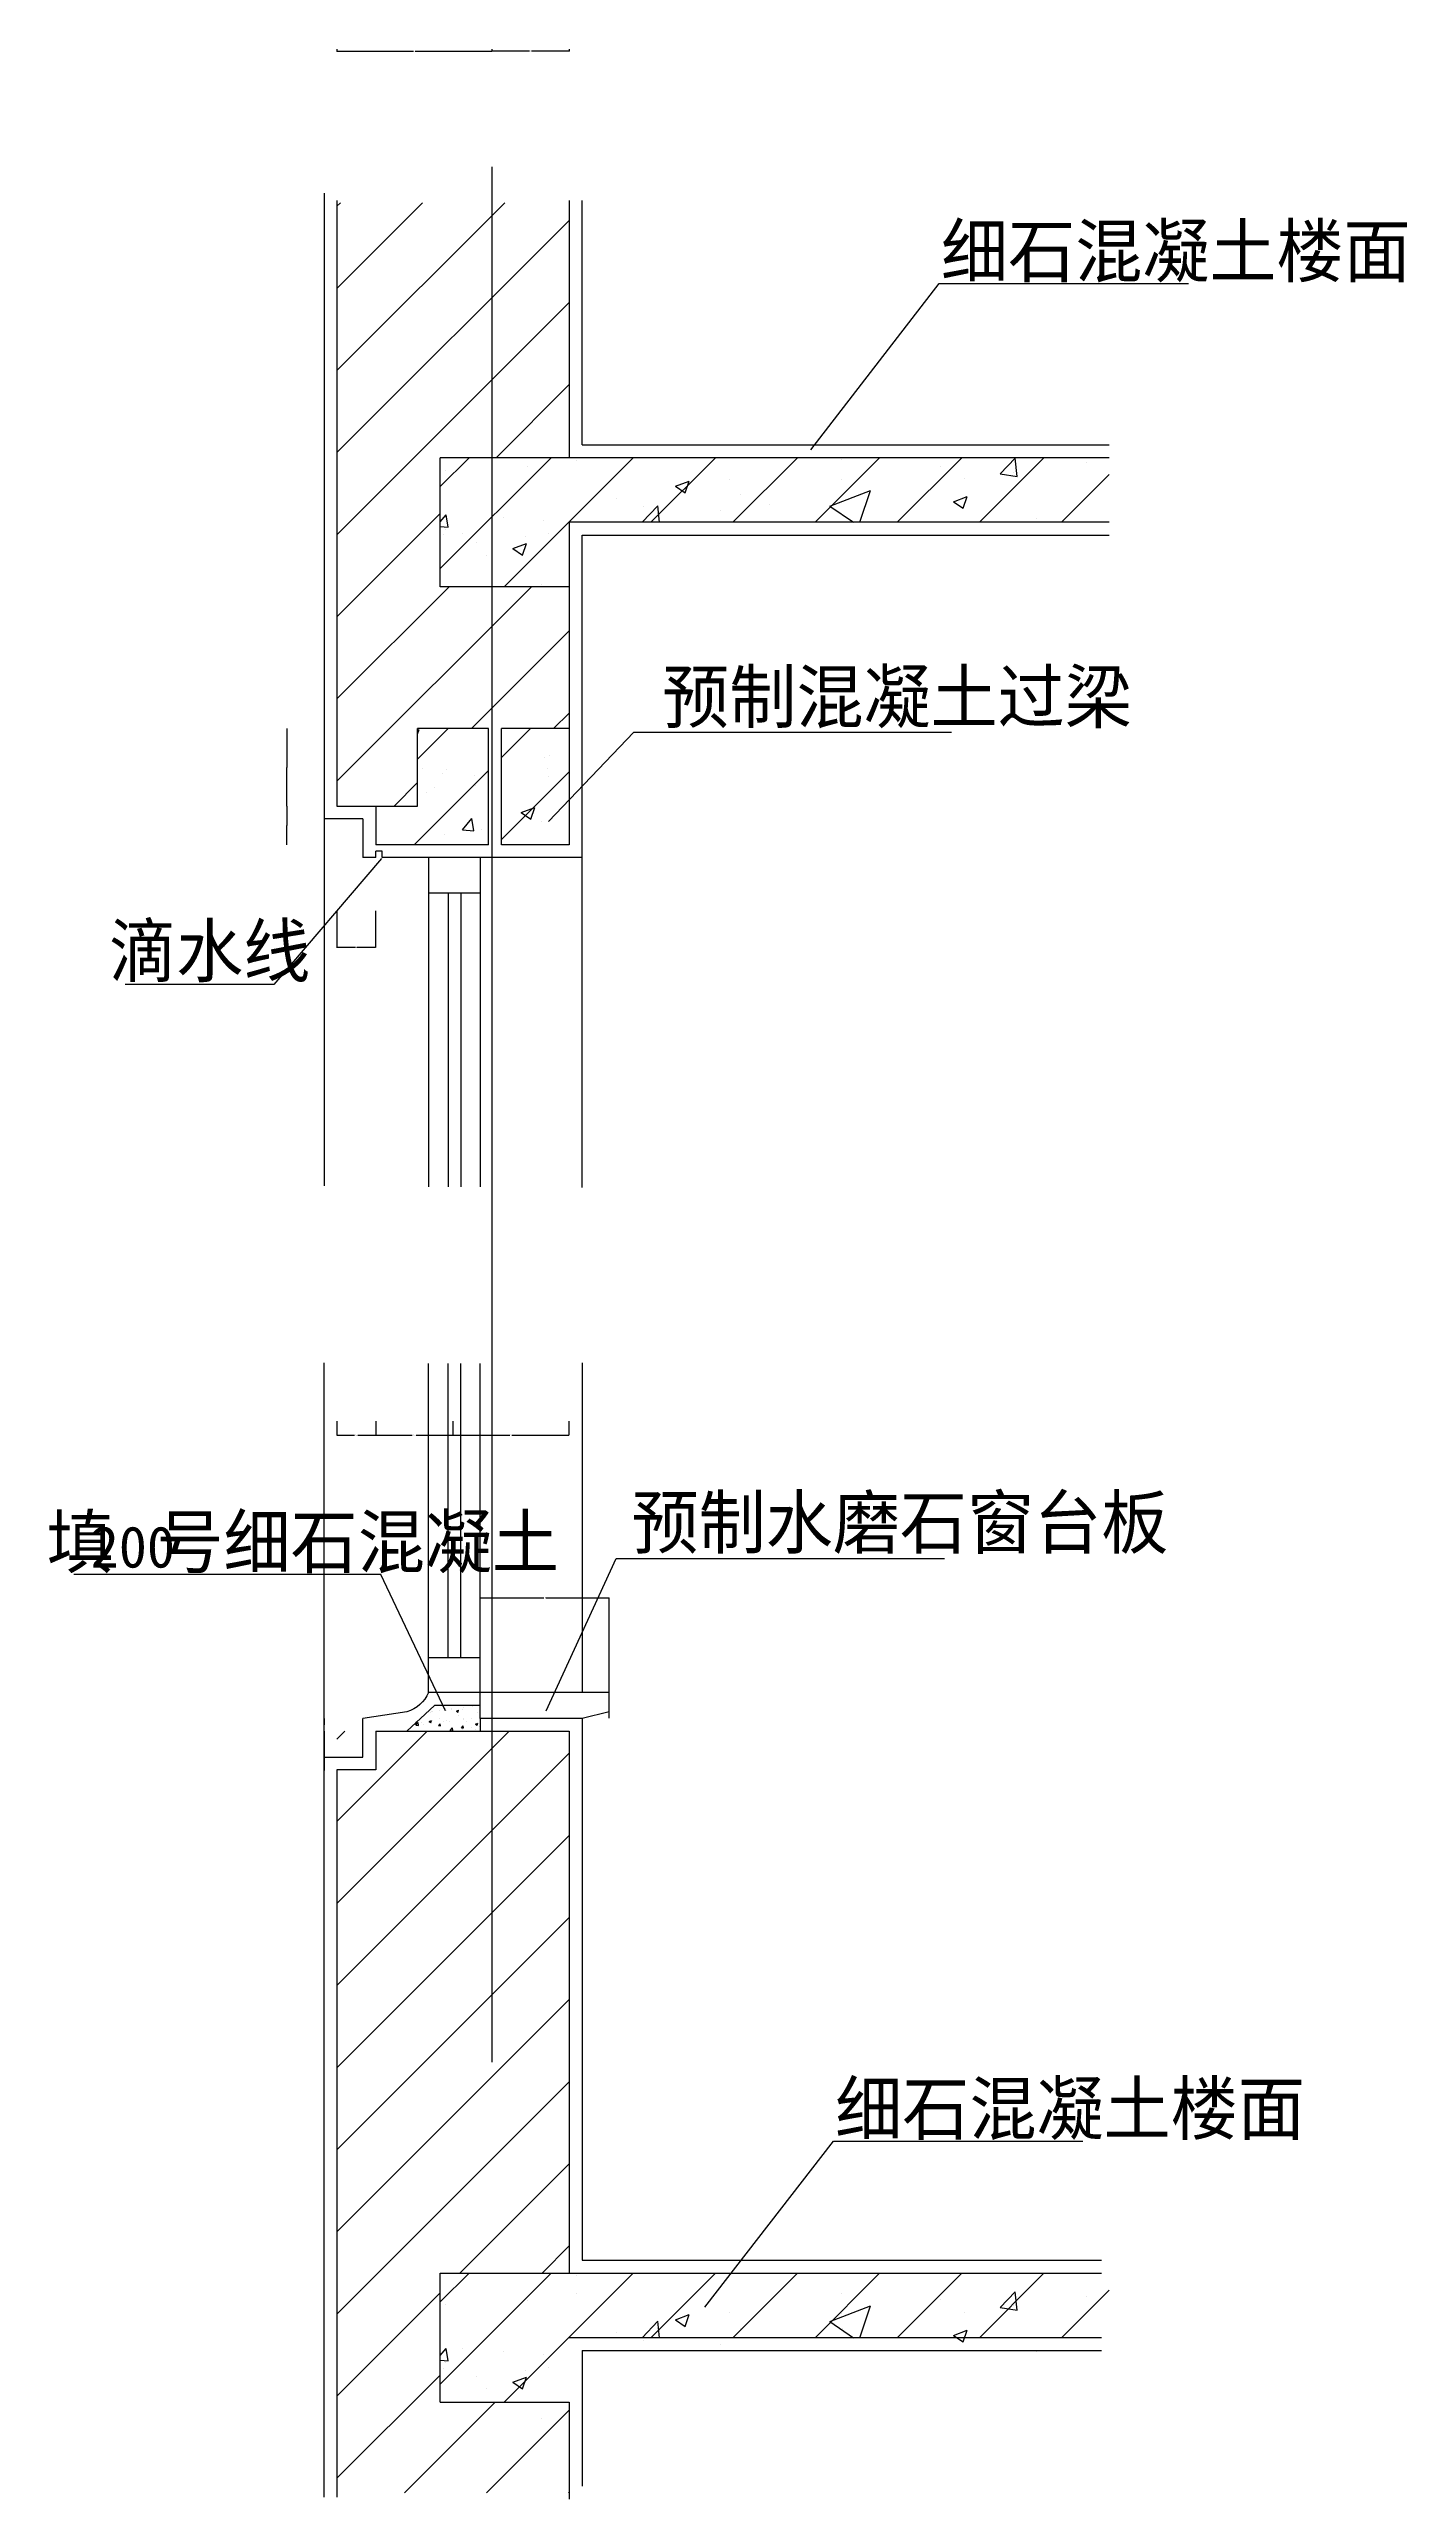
# Model space of a CAD drawing. Header units: metres. Extents: x 9633 to 11738, y -1106 to 2691.
import ezdxf

# ---------------------------------------------------------------- set-up
doc = ezdxf.new("R2010")
doc.units = ezdxf.units.M
for name, color, linetype in [('ZZ-1', 255, 'Continuous'), ('ZZ-2', 2, 'Continuous'), ('ZZ-3', 3, 'Continuous'), ('ZZ-5', 6, 'Continuous'), ('ZZ-6', 7, 'Continuous'), ('ZZ-7', 7, 'Continuous'), ('ZZ-8', 1, 'Continuous')]:
    doc.layers.add(name, color=color, linetype=linetype)
doc.dimstyles.get("Standard").update_dxf_attribs({"dimtxt": 2.5, "dimasz": 2.5, "dimexe": 1.25, "dimexo": 0.625, "dimtad": 1, "dimcen": 2.5, "dimazin": 3, "dimtfac": 1, "dimtmove": 0, "dimatfit": 3})

# ---------------------------------------------------------------- blocks, each defined once
blk = doc.blocks.new('X4')
for p, q in [((5110.27, 4558.38), (5110.27, 4558.38)), ((5522.03, 4558.99), (5522.03, 4558.99)), ((5767.07, 4537.15), (5790.43, 4561.5)), ((5793.75, 4533), (5790.44, 4561.5)), ((4907.59, 4542.28), (4907.59, 4542.28)), ((5035.17, 4548.49), (5035.17, 4548.49)), ((5264.06, 4517.99), (5285.07, 4526.06)), ((5278.99, 4507.92), (5285.07, 4526.05)), ((5347.08, 4528.96), (5347.08, 4528.96)), ((5521.14, 4527.73), (5521.14, 4527.73)), ((5675.17, 4548.85), (5675.17, 4548.85)), ((5712.62, 4529.75), (5712.62, 4529.75)), ((5767.07, 4537.15), (5793.75, 4533.01)), ((5787.72, 4539.64), (5787.72, 4539.64)), ((5901.34, 4554.6), (5901.34, 4554.6)), ((5172.12, 4498.93), (5172.12, 4498.93)), ((5213.79, 4486.03), (5213.79, 4486.03)), ((5264.06, 4517.99), (5278.99, 4507.93)), ((5365.32, 4505.23), (5365.32, 4505.23)), ((5409.54, 4489.85), (5409.54, 4489.85)), ((5523.16, 4504.81), (5523.16, 4504.81)), ((5695.2, 4493.97), (5716.21, 4502.03)), ((5695.2, 4493.97), (5710.13, 4483.9)), ((5710.13, 4483.9), (5716.21, 4502.03)), ((4899.48, 4462.65), (4908.51, 4473.41)), ((4899.48, 4455.7), (4911.98, 4454.61)), ((4907.62, 4451.54), (4907.62, 4451.54)), ((4911.98, 4454.6), (4908.51, 4473.41)), ((4997.17, 4468.9), (4997.17, 4468.9)), ((5059.76, 4464.9), (5059.76, 4464.9)), ((5067.77, 4444.77), (5067.77, 4444.77)), ((5334.43, 4479.96), (5334.43, 4479.96)), ((5823.05, 4468.19), (5823.05, 4468.19)), ((4903.94, 4442.41), (4903.94, 4442.41)), ((4956.25, 4430.17), (4956.25, 4430.17)), ((4970.88, 4411.24), (4970.88, 4411.24)), ((5012, 4421.23), (5033, 4429.3)), ((5012, 4421.23), (5026.92, 4411.17)), ((5026.92, 4411.17), (5033.01, 4429.29)), ((5031.35, 4440.06), (5031.35, 4440.06)), ((5056.11, 4365.04), (5056.11, 4365.04))]:
    blk.add_line(p, q)
blk = doc.blocks.new('X3')
for p, q in [((4899.48, 4390.37), (5071.39, 4562.27)), ((4899.48, 4517.65), (4944.11, 4562.27)), ((4998.67, 4362.27), (5198.67, 4562.27)), ((5110.27, 4558.38), (5110.27, 4558.38)), ((5225.95, 4462.27), (5325.95, 4562.27)), ((5353.23, 4462.27), (5453.23, 4562.27)), ((5480.51, 4462.27), (5580.51, 4562.27)), ((5607.79, 4462.27), (5707.79, 4562.27)), ((5735.07, 4462.27), (5835.07, 4562.27)), ((5862.35, 4462.27), (5936.13, 4536.06)), ((5212.27, 4462.27), (5236.6, 4487.63)), ((5239.55, 4462.27), (5236.6, 4487.62)), ((5503.14, 4487.21), (5566.15, 4511.4)), ((5503.14, 4487.21), (5540.1, 4462.27)), ((5549.67, 4462.27), (5566.16, 4511.39)), ((4933.97, 4444.77), (4933.97, 4444.77))]:
    blk.add_line(p, q)
blk = doc.blocks.new('X6')
for p, q in [((8006.7, 4697.44), (8266.58, 4957.32)), ((8006.7, 4824.72), (8139.3, 4957.32)), ((8006.7, 4951.99), (8012.02, 4957.32)), ((8006.7, 4570.16), (8366.7, 4930.16)), ((8006.7, 4442.88), (8366.7, 4802.88)), ((8253.37, 4562.27), (8366.7, 4675.6)), ((8006.7, 4315.6), (8166.7, 4475.6)), ((8006.7, 4188.32), (8180.65, 4362.27)), ((8006.7, 4061.04), (8307.93, 4362.27)), ((8215.21, 4142.27), (8366.7, 4293.76)), ((8342.49, 4142.27), (8366.7, 4166.48)), ((8095.21, 4022.27), (8131.7, 4058.76))]:
    blk.add_line(p, q)
blk = doc.blocks.new('X5')
for p, q in [((4739.48, 2321.18), (5006.41, 2588.1)), ((4739.48, 2448.46), (4879.13, 2588.1)), ((4739.48, 2575.74), (4751.85, 2588.1)), ((4739.48, 2193.9), (5099.48, 2553.9)), ((4739.48, 2066.62), (5099.48, 2426.62)), ((4739.48, 1939.34), (5099.48, 2299.34)), ((4739.48, 1812.06), (5099.48, 2172.06)), ((4739.48, 1684.78), (5099.48, 2044.78)), ((4930.08, 1748.1), (5099.48, 1917.5)), ((5057.36, 1748.1), (5099.48, 1790.22)), ((4739.48, 1557.5), (4899.48, 1717.5)), ((4739.48, 1430.22), (4899.48, 1590.22)), ((4844.09, 1407.55), (4984.64, 1548.1)), ((4971.37, 1407.55), (5099.48, 1535.67)), ((5098.65, 1407.55), (5099.48, 1408.39))]:
    blk.add_line(p, q)
blk = doc.blocks.new('X2')
for p, q in [((10247.25, 2623.64), (10247.25, 2623.64)), ((10249.6, 2620.83), (10249.6, 2620.83)), ((10255.93, 2623.09), (10255.93, 2623.09)), ((10257.15, 2622.3), (10257.15, 2622.3)), ((10264.23, 2619.47), (10267.73, 2620.82)), ((10266.72, 2617.8), (10267.73, 2620.82)), ((10273.94, 2622.51), (10273.94, 2622.51)), ((10275.57, 2624.58), (10275.57, 2624.58)), ((10288.73, 2626.45), (10288.73, 2626.45)), ((10290.09, 2628.1), (10290.09, 2628.1)), ((10300.63, 2621.38), (10300.63, 2621.38)), ((10198.07, 2597.46), (10198.07, 2597.46)), ((10200.59, 2599.9), (10202.73, 2602.45)), ((10200.59, 2599.9), (10203.58, 2599.64)), ((10201.15, 2597.67), (10205.04, 2601.73)), ((10201.15, 2597.67), (10205.59, 2596.98)), ((10203.58, 2599.64), (10203.01, 2602.71)), ((10205.59, 2596.98), (10205.04, 2601.73)), ((10209.59, 2602.11), (10209.59, 2602.11)), ((10212.54, 2598.43), (10212.54, 2598.43)), ((10222.22, 2603.35), (10225.72, 2604.69)), ((10222.22, 2603.35), (10224.71, 2601.67)), ((10223.74, 2600.99), (10223.74, 2600.99)), ((10224.35, 2617.63), (10224.35, 2617.63)), ((10224.71, 2601.67), (10225.72, 2604.69)), ((10225.06, 2600.08), (10225.06, 2600.08)), ((10225.69, 2618.15), (10225.69, 2618.15)), ((10226.76, 2604.94), (10226.76, 2604.94)), ((10226.77, 2618.09), (10226.77, 2618.09)), ((10236.45, 2596.77), (10238.86, 2599.64)), ((10236.45, 2596.77), (10239.44, 2596.5)), ((10238.21, 2619.8), (10238.21, 2619.8)), ((10238.75, 2607.11), (10238.75, 2607.11)), ((10239.44, 2596.5), (10238.86, 2599.64)), ((10243.99, 2602.57), (10243.99, 2602.57)), ((10248.99, 2604.19), (10248.99, 2604.19)), ((10253.45, 2603.81), (10253.45, 2603.81)), ((10254.51, 2589.39), (10258.4, 2593.45)), ((10254.51, 2589.39), (10258.96, 2588.7)), ((10257.85, 2589.61), (10257.85, 2589.61)), ((10258.96, 2588.7), (10258.4, 2593.45)), ((10264.23, 2619.47), (10266.72, 2617.8)), ((10267.91, 2612.12), (10267.91, 2612.12)), ((10272.32, 2593.63), (10274.73, 2596.5)), ((10272.32, 2593.63), (10275.31, 2593.37)), ((10274.35, 2591.29), (10274.35, 2591.29)), ((10275.31, 2593.37), (10274.73, 2596.5)), ((10274.94, 2588.66), (10274.94, 2588.66)), ((10274.96, 2607.93), (10274.96, 2607.93)), ((10275.57, 2606.73), (10275.57, 2606.73)), ((10280.14, 2602.68), (10280.14, 2602.68)), ((10287.01, 2594.62), (10287.01, 2594.62)), ((10288.09, 2608.38), (10288.09, 2608.38)), ((10293.87, 2591.15), (10293.87, 2591.15)), ((10294.08, 2599.34), (10297.58, 2600.69)), ((10294.08, 2599.34), (10296.56, 2597.67)), ((10296.56, 2597.67), (10297.58, 2600.69)), ((10297.07, 2617.12), (10297.07, 2617.12)), ((10300.03, 2594.81), (10300.03, 2594.81)), ((10300.63, 2611.46), (10300.63, 2611.46))]:
    blk.add_line(p, q)
blk = doc.blocks.new('X0')
for p, q in [((10204.16, 4094.76), (10251.68, 4142.27)), ((10334.16, 4097.48), (10378.96, 4142.27)), ((10198.96, 3962.27), (10314.16, 4077.48)), ((10211.96, 4081.21), (10211.96, 4081.21)), ((10242.05, 4073.31), (10242.05, 4073.31)), ((10334.16, 3970.2), (10439.16, 4075.2)), ((10408.58, 4100.59), (10408.58, 4100.59))]:
    blk.add_line(p, q)
blk = doc.blocks.new('X1')
for p, q in [((10204.16, 4140.02), (10206.67, 4140.98)), ((10204.16, 4133.5), (10206.67, 4140.97)), ((10248.83, 4078.52), (10248.83, 4078.52)), ((10292.93, 4068.99), (10292.93, 4068.99)), ((10400.37, 4097.72), (10400.37, 4097.72)), ((10405.76, 4081.21), (10405.76, 4081.21)), ((10406.75, 4068.41), (10406.75, 4068.41)), ((10218.03, 4043.56), (10218.03, 4043.56)), ((10230.8, 4051.18), (10230.8, 4051.18)), ((10293.13, 4053.45), (10293.13, 4053.45)), ((10273.5, 3985.53), (10287.96, 4002.77)), ((10291.43, 3983.96), (10287.97, 4002.76)), ((10364.74, 4012.13), (10385.74, 4020.2)), ((10364.74, 4012.13), (10379.66, 4002.07)), ((10379.66, 4002.06), (10385.74, 4020.19)), ((10396.72, 3997.85), (10396.72, 3997.85)), ((10245.19, 3978.65), (10245.19, 3978.65)), ((10273.5, 3985.53), (10291.43, 3983.97)), ((10302.69, 3985.31), (10302.69, 3985.31))]:
    blk.add_line(p, q)
blk = doc.blocks.new('*D1')
for p, q in [((10058.91, 93.71), (10058.66, 93.71)), ((10059.16, 103.71), (10059.16, 93.71)), ((10059.16, 83.71), (10059.16, 93.71)), ((10059.16, 93.71), (10059.16, 93.71)), ((10059.41, 93.71), (10059.66, 93.71))]:
    blk.add_line(p, q)
at = {"layer": 'Defpoints'}
for p in [(10059.16, 103.71), (10059.16, 93.71), (10059.16, 83.71)]:
    blk.add_point(p, dxfattribs=at)
at = {"layer": 'ZZ-3', "insert": (10059.16, 94.835), "char_height": 1, "attachment_point": 5}
blk.add_mtext('0', dxfattribs=at)
blk = doc.blocks.new('*D2')
for p, q in [((10001.53, 1637.82), (10001.53, 1577.85)), ((10001.28, 1577.85), (10001.03, 1577.85)), ((10001.53, 1517.88), (10001.53, 1577.85)), ((10001.53, 1577.85), (10001.53, 1577.85)), ((10001.78, 1577.85), (10002.03, 1577.85))]:
    blk.add_line(p, q)
at = {"layer": 'Defpoints'}
for p in [(10001.53, 1637.82), (10001.53, 1577.85), (10001.53, 1517.88)]:
    blk.add_point(p, dxfattribs=at)
at = {"layer": 'ZZ-3', "insert": (10001.53, 1578.975), "char_height": 1, "attachment_point": 5}
blk.add_mtext('0', dxfattribs=at)
blk = doc.blocks.new('*D3')
for p, q in [((10001.28, 1487.85), (10001.03, 1487.85)), ((10001.53, 1517.88), (10001.53, 1487.85)), ((10001.53, 1457.82), (10001.53, 1487.85)), ((10001.53, 1487.85), (10001.53, 1487.85)), ((10001.78, 1487.85), (10002.03, 1487.85))]:
    blk.add_line(p, q)
at = {"layer": 'Defpoints'}
for p in [(10001.53, 1517.88), (10001.53, 1487.85), (10001.53, 1457.82)]:
    blk.add_point(p, dxfattribs=at)
at = {"layer": 'ZZ-3', "insert": (10001.53, 1488.975), "char_height": 1, "attachment_point": 5}
blk.add_mtext('0', dxfattribs=at)
blk = doc.blocks.new('*D4')
for p, q in [((10301.24, 143.71), (10301.24, 290.53)), ((10301.49, 290.53), (10399.74, 290.53)), ((10402.74, 290.53), (10500.99, 290.53)), ((10501.24, 143.71), (10501.24, 290.53))]:
    blk.add_line(p, q)
at = {"layer": 'Defpoints'}
for p in [(10301.24, 290.53), (10301.24, 143.71), (10501.24, 143.71)]:
    blk.add_point(p, dxfattribs=at)
at = {"layer": 'ZZ-3', "insert": (10401.24, 290.53), "char_height": 1, "attachment_point": 5}
blk.add_mtext('200', dxfattribs=at)
blk = doc.blocks.new('*D5')
for p, q in [((10058.91, 163.75), (10058.66, 163.75)), ((10059.16, 143.89), (10059.16, 163.75)), ((10059.16, 103.71), (10059.16, 163.75)), ((10059.16, 163.75), (10059.16, 163.75)), ((10059.41, 163.75), (10059.66, 163.75))]:
    blk.add_line(p, q)
at = {"layer": 'Defpoints'}
for p in [(10059.16, 163.75), (10059.16, 143.89), (10059.16, 103.71)]:
    blk.add_point(p, dxfattribs=at)
at = {"layer": 'ZZ-3', "insert": (10059.16, 164.875), "char_height": 1, "attachment_point": 5}
blk.add_mtext('0', dxfattribs=at)
blk = doc.blocks.new('*D6')
for p, q in [((10059.16, 83.71), (10059.16, 22.63)), ((10058.91, 22.63), (10058.66, 22.63)), ((10059.16, 23.71), (10059.16, 22.63)), ((10059.16, 22.63), (10059.16, 22.63)), ((10059.41, 22.63), (10059.66, 22.63))]:
    blk.add_line(p, q)
at = {"layer": 'Defpoints'}
for p in [(10059.16, 83.71), (10059.16, 23.71), (10059.16, 22.63)]:
    blk.add_point(p, dxfattribs=at)
at = {"layer": 'ZZ-3', "insert": (10059.16, 23.755), "char_height": 1, "attachment_point": 5}
blk.add_mtext('0', dxfattribs=at)
blk = doc.blocks.new('*D7')
for p, q in [((10500.99, 198.28), (10500.74, 198.28)), ((10501.24, 104.01), (10501.24, 198.28)), ((10501.24, 144.01), (10501.24, 198.28)), ((10501.24, 198.28), (10501.24, 198.28)), ((10501.49, 198.28), (10501.74, 198.28))]:
    blk.add_line(p, q)
at = {"layer": 'Defpoints'}
for p in [(10501.24, 198.28), (10501.24, 144.01), (10501.24, 104.01)]:
    blk.add_point(p, dxfattribs=at)
at = {"layer": 'ZZ-3', "insert": (10501.24, 199.405), "char_height": 1, "attachment_point": 5}
blk.add_mtext('0', dxfattribs=at)
blk = doc.blocks.new('*D8')
for p, q in [((10258.69, 564.18), (10258.69, 542.74)), ((10258.94, 542.74), (10347.19, 542.74)), ((10350.19, 542.74), (10438.44, 542.74)), ((10438.69, 564.18), (10438.69, 542.74))]:
    blk.add_line(p, q)
at = {"layer": 'Defpoints'}
for p in [(10258.69, 564.18), (10258.69, 542.74), (10438.69, 564.18)]:
    blk.add_point(p, dxfattribs=at)
at = {"layer": 'ZZ-3', "insert": (10348.69, 542.74), "char_height": 1, "attachment_point": 5}
blk.add_mtext('180', dxfattribs=at)
blk = doc.blocks.new('*D9')
for p, q in [((10078.69, 564.18), (10078.69, 542.74)), ((10078.94, 542.74), (10106.425, 542.74)), ((10111.425, 542.74), (10138.91, 542.74)), ((10139.16, 564.18), (10139.16, 542.74))]:
    blk.add_line(p, q)
at = {"layer": 'Defpoints'}
for p in [(10078.69, 564.18), (10078.69, 542.74), (10139.16, 564.18)]:
    blk.add_point(p, dxfattribs=at)
at = {"layer": 'ZZ-3', "insert": (10108.925, 542.74), "char_height": 1, "attachment_point": 5}
blk.add_mtext('60,47', dxfattribs=at)
blk = doc.blocks.new('*D10')
for p, q in [((10139.16, 564.18), (10139.16, 542.74)), ((10139.41, 542.74), (10195.925, 542.74)), ((10201.925, 542.74), (10258.44, 542.74)), ((10258.69, 564.18), (10258.69, 542.74))]:
    blk.add_line(p, q)
at = {"layer": 'Defpoints'}
for p in [(10139.16, 564.18), (10139.16, 542.74), (10258.69, 564.18)]:
    blk.add_point(p, dxfattribs=at)
at = {"layer": 'ZZ-3', "insert": (10198.925, 542.74), "char_height": 1, "attachment_point": 5}
blk.add_mtext('119,53', dxfattribs=at)
blk = doc.blocks.new('*D11')
for p, q in [((10078.72, 1355.6), (10078.72, 1298.79)), ((10138.72, 1355.6), (10138.72, 1298.79)), ((10107.72, 1298.79), (10078.47, 1298.79)), ((10138.97, 1298.79), (10109.72, 1298.79))]:
    blk.add_line(p, q)
at = {"layer": 'Defpoints'}
for p in [(10078.72, 1355.6), (10138.72, 1355.6), (10138.72, 1298.79)]:
    blk.add_point(p, dxfattribs=at)
at = {"layer": 'ZZ-3', "insert": (10108.72, 1298.79), "char_height": 1, "attachment_point": 5}
blk.add_mtext('60', dxfattribs=at)
blk = doc.blocks.new('*D12')
for p, q in [((10197.53, 2687.49), (10078.78, 2687.49)), ((10079.03, 2691.36), (10079.03, 2687.49)), ((10319.28, 2687.49), (10200.53, 2687.49)), ((10319.03, 2691.36), (10319.03, 2687.49))]:
    blk.add_line(p, q)
at = {"layer": 'Defpoints'}
for p in [(10079.03, 2691.36), (10319.03, 2691.36), (10319.03, 2687.49)]:
    blk.add_point(p, dxfattribs=at)
at = {"layer": 'ZZ-3', "insert": (10199.03, 2687.49), "char_height": 1, "attachment_point": 5}
blk.add_mtext('240', dxfattribs=at)
blk = doc.blocks.new('*D13')
for p, q in [((10377.53, 2688.22), (10318.78, 2688.22)), ((10319.03, 2691.36), (10319.03, 2688.22)), ((10439.28, 2688.22), (10380.53, 2688.22)), ((10439.03, 2691.36), (10439.03, 2688.22))]:
    blk.add_line(p, q)
at = {"layer": 'Defpoints'}
for p in [(10319.03, 2691.36), (10439.03, 2691.36), (10439.03, 2688.22)]:
    blk.add_point(p, dxfattribs=at)
at = {"layer": 'ZZ-3', "insert": (10379.03, 2688.22), "char_height": 1, "attachment_point": 5}
blk.add_mtext('120', dxfattribs=at)

msp = doc.modelspace()

# ---------------------------------------------------------------- linework, layer by layer
at = {"layer": 'ZZ-1'}
for p, q in [((10079.16, 2456.71), (10079.16, 1517.88)), ((10439.16, 2456.71), (10439.16, 2057.88)), ((10239.16, 1857.88), (10239.16, 2057.88)), ((11275.81, 2057.88), (10239.16, 2057.88)), ((11275.81, 1957.88), (10439.16, 1957.88)), ((10439.16, 1957.88), (10439.16, 1457.88)), ((10439.16, 1857.88), (10239.16, 1857.88)), ((10204.16, 1517.88), (10204.16, 1637.88)), ((10314.16, 1637.88), (10204.16, 1637.88)), ((10314.16, 1457.88), (10314.16, 1637.88)), ((10334.16, 1457.88), (10334.16, 1637.88)), ((10439.16, 1637.88), (10334.16, 1637.88)), ((10079.16, 1517.88), (10204.16, 1517.88)), ((10139.16, 1517.88), (10139.16, 1457.88)), ((10314.16, 1457.88), (10139.16, 1457.88)), ((10439.16, 1457.88), (10334.16, 1457.88)), ((10501.24, 143.71), (10301.24, 143.71)), ((10301.24, 103.71), (10301.24, 143.71)), ((10501.24, 113.71), (10501.24, 143.71)), ((10139.16, 83.71), (10439.16, 83.71)), ((10139.16, 83.71), (10139.16, 23.71)), ((10459.16, 103.71), (10301.24, 103.71)), ((10439.16, 83.71), (10439.16, -756.29)), ((10079.16, 23.71), (10079.16, -1103.32)), ((10139.16, 23.71), (10079.16, 23.71)), ((10239.16, -756.29), (11264.1, -756.29)), ((10239.16, -956.29), (10239.16, -756.29)), ((11264.1, -856.29), (10439.16, -856.29)), ((10239.16, -956.29), (10439.16, -956.29)), ((10439.16, -956.29), (10439.16, -1106.37))]:
    msp.add_line(p, q, dxfattribs=at)
at = {"layer": 'ZZ-2'}
for p, q in [((10221.24, 1437.88), (10221.24, 927.82)), ((10301.24, 1437.88), (10301.24, 927.82)), ((10221.24, 1383.59), (10301.24, 1383.59)), ((10251.24, 1383.59), (10251.24, 927.82)), ((10271.24, 1383.59), (10271.24, 927.82)), ((10221.24, 143.71), (10221.24, 653.77)), ((10251.24, 198), (10251.24, 653.77)), ((10271.24, 198), (10271.24, 653.77)), ((10301.24, 143.71), (10301.24, 653.77)), ((10221.24, 198), (10301.24, 198))]:
    msp.add_line(p, q, dxfattribs=at)
at = {"layer": 'ZZ-3'}
for points in [[(10813.46, 2070.16), (11012.57, 2327.65), (11399.07, 2327.65)], [(10407.14, 1493.85), (10539.38, 1632.15), (11031.71, 1632.15)], [(10148.11, 1436.35), (9981.51, 1241.09), (9751.01, 1241.09)], [(10403.41, 115.35), (10511.6, 351.62), (11020.52, 351.62)], [(10247.13, 115.35), (10146.95, 326.59), (9671.57, 326.59)], [(10649.49, -809.14), (10848.6, -551.64), (11235.1, -551.64)]]:
    msp.add_lwpolyline(points, dxfattribs=at)
at = {"layer": 'ZZ-5'}
for p, q in [((10059.16, 2467.97), (10059.16, 929)), ((10459.16, 2077.88), (10459.16, 2456.71)), ((10459.16, 2077.88), (11275.81, 2077.88)), ((10459.16, 1937.88), (11275.81, 1937.88)), ((10459.16, 926.67), (10459.16, 1937.88)), ((10119.16, 1497.88), (10059.16, 1497.88)), ((10119.16, 1497.88), (10119.16, 1437.88)), ((10149.16, 1447.88), (10139.16, 1447.88)), ((10139.16, 1437.88), (10139.16, 1447.88)), ((10149.16, 1437.88), (10149.16, 1447.88)), ((10139.16, 1437.88), (10119.16, 1437.88)), ((10459.16, 1437.88), (10149.16, 1437.88)), ((10059.16, -1103.32), (10059.16, 654.92)), ((10459.16, 654.92), (10459.16, 143.71)), ((10119.16, 43.71), (10119.16, 103.71)), ((10459.16, 103.71), (10459.16, -736.29)), ((10059.16, 43.71), (10119.16, 43.71)), ((10459.16, -736.29), (11264.1, -736.29)), ((10459.16, -876.29), (11264.1, -876.29)), ((10459.16, -876.29), (10459.16, -1086.37))]:
    msp.add_line(p, q, dxfattribs=at)
msp.add_lwpolyline([(10301.24, 143.71), (10221.24, 143.71, -0.22), (10187.59, 113.71), (10119.16, 103.71)], format="xyb", dxfattribs=at)
at = {"layer": 'ZZ-7'}
for p, q in [((10230.43, 123.71), (10187.23, 83.71)), ((10301.24, 123.71), (10230.43, 123.71)), ((10301.24, 103.71), (10301.24, 83.71))]:
    msp.add_line(p, q, dxfattribs=at)
msp.add_lwpolyline([(10501.24, 113.71), (10459.16, 103.71)], dxfattribs=at)
at = {"layer": 'ZZ-8'}
msp.add_line((10319.16, 2508.77), (10319.16, -429.3), dxfattribs=at)

# ---------------------------------------------------------------- block references
at = {"layer": 'ZZ-7'}
for name, p in [('X6', (2072.47, -2504.39)), ('X3', (5339.68, -2504.39)), ('X4', (5339.68, -2504.39)), ('X0', (0, -2504.39)), ('X1', (0, -2504.39)), ('X2', (0, -2504.39)), ('X5', (5339.68, -2504.39)), ('X3', (5339.68, -5318.57)), ('X4', (5339.68, -5346.66))]:
    msp.add_blockref(name, p, dxfattribs=at)

# ---------------------------------------------------------------- texts
at = {"layer": 'ZZ-6'}
for s, height, p in [('细石混凝土楼面', 80, (11015.23, 2338.28)), ('预制混凝土过梁', 80, (10583.1, 1647.3)), ('滴水线', 80, (9725.86, 1253.56)), ('预制水磨石窗台板', 80, (10535.65, 367.64)), ('填', 80, (9629.3, 337.45)), ('号细石混凝土', 80, (9799.39, 337.45)), ('200', 64, (9697.48, 337.45)), ('细石混凝土楼面', 80, (10851.26, -541.01))]:
    msp.add_text(s, height=height, dxfattribs=at).set_placement(p)

# ---------------------------------------------------------------- dimensions: what is measured, and where the dimension line sits
at = {"layer": 'ZZ-3'}
for base, p1, p2, picture, middle in [((10319.03, 2687.49), (10319.03, 2691.36), (10079.03, 2691.36), '*D12', (10199.03, 2687.49)), ((10439.03, 2688.22), (10439.03, 2691.36), (10319.03, 2691.36), '*D13', (10379.03, 2688.22)), ((10001.53, 1577.85), (10001.53, 1637.82), (10001.53, 1517.88), '*D2', (10001.53, 1578.975)), ((10001.53, 1487.85), (10001.53, 1517.88), (10001.53, 1457.82), '*D3', (10001.53, 1488.975)), ((10138.72, 1298.79), (10138.72, 1355.6), (10078.72, 1355.6), '*D11', (10108.72, 1298.79)), ((10078.69, 542.74), (10078.69, 564.18), (10139.16, 564.18), '*D9', (10108.925, 542.74)), ((10139.16, 542.74), (10139.16, 564.18), (10258.69, 564.18), '*D10', (10198.925, 542.74)), ((10258.69, 542.74), (10258.69, 564.18), (10438.69, 564.18), '*D8', (10348.69, 542.74)), ((10301.24, 290.53), (10301.24, 143.71), (10501.24, 143.71), '*D4', (10401.24, 290.53)), ((10501.24, 198.28), (10501.24, 104.01), (10501.24, 144.01), '*D7', (10501.24, 199.405)), ((10059.16, 163.75), (10059.16, 143.89), (10059.16, 103.71), '*D5', (10059.16, 164.875)), ((10059.16, 93.71), (10059.16, 103.71), (10059.16, 83.71), '*D1', (10059.16, 94.835)), ((10059.16, 22.63), (10059.16, 83.71), (10059.16, 23.71), '*D6', (10059.16, 23.755))]:
    dim = msp.add_linear_dim(base=base, p1=p1, p2=p2, dimstyle='Standard', dxfattribs=at)
    dim.commit()
    dim.dimension.update_dxf_attribs({"geometry": picture, "text_midpoint": middle})

doc.saveas('drawing.dxf')
